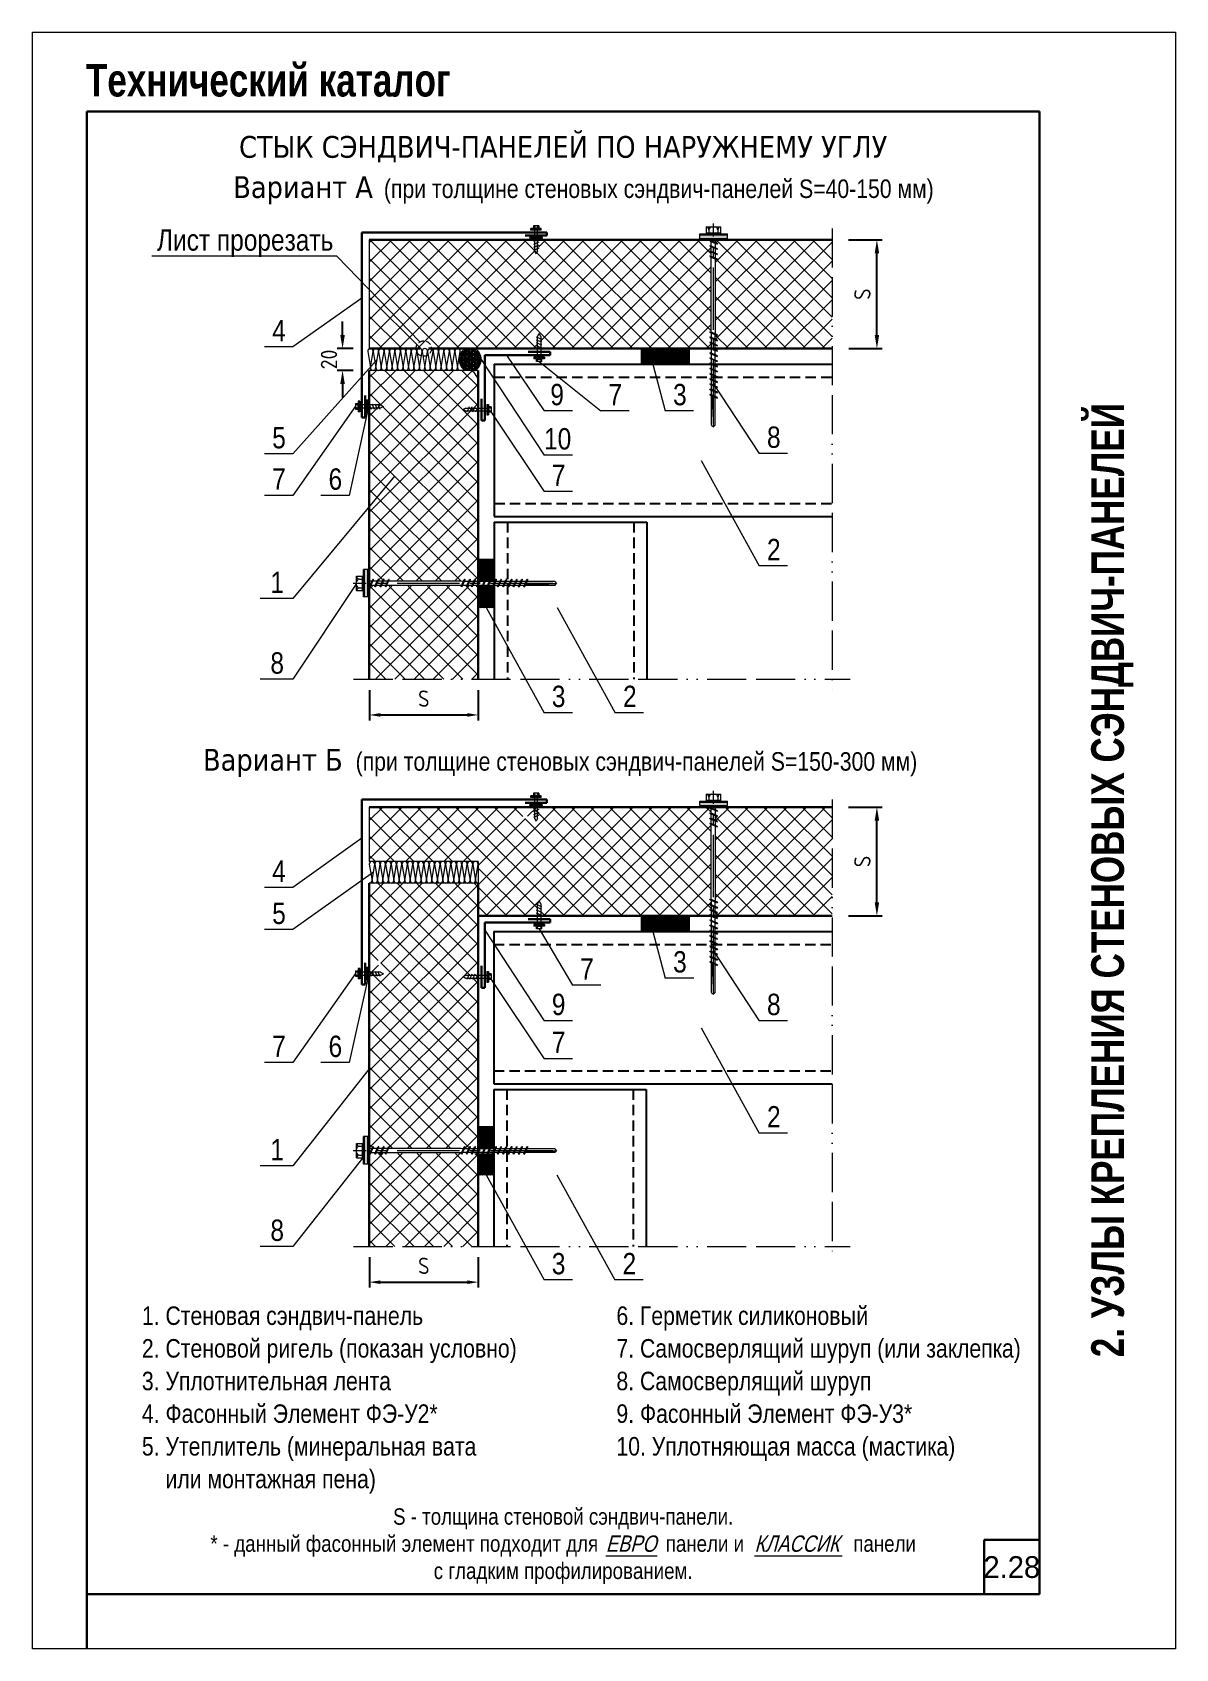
# Model space of a CAD drawing. Extents: x 5821 to 16321, y -13531 to 5774.
# Drawn here: x 13171 to 14221, y -166 to 1319 of the extents above; entities that cross this region are included whole.
import ezdxf
from ezdxf.enums import TextEntityAlignment as Align

# ---------------------------------------------------------------- set-up
doc = ezdxf.new("R2010")
doc.units = 0
doc.header["$LTSCALE"] = 3
for name, pattern in [('ACAD_ISO13W100', [36, 12, -3, 12, -3, 0, -3, 0, -3]), ('CENTER2', [28.575, 19.05, -3.175, 3.175, -3.175]), ('HIDDEN2', [4.7625, 3.175, -1.5875])]:
    doc.linetypes.add(name, pattern=pattern)
doc.layers.get('0').update_dxf_attribs({"linetype": 'CONTINUOUS', "lineweight": 30})
doc.layers.get('DEFPOINTS').update_dxf_attribs({"linetype": 'CONTINUOUS'})
for name, color, linetype, lineweight in [('Logo', 1, 'CONTINUOUS', 9), ('new_fill', 8, 'CONTINUOUS', 13), ('RAZMER', 7, 'CONTINUOUS', 9), ('Нащельники', 1, 'CONTINUOUS', 30), ('Саморезы', 7, 'CONTINUOUS', 13)]:
    doc.layers.add(name, color=color, linetype=linetype, lineweight=lineweight)
doc.layers.add('Прогон', color=7, linetype='CONTINUOUS')
doc.styles.add('LOGO', font='HATTEN.TTF')
doc.styles.add('ROMANS', font='romans.shx', dxfattribs={"width": 0.85})
doc.styles.get("Standard").update_dxf_attribs({"font": 'TAHOMA.TTF'})
doc.styles.add('style1', font='ARIALN.TTF')
doc.styles.add('style2', font='impact.TTF')
doc.styles.add('курсив', font='ARIAL.TTF', dxfattribs={"width": 0.8, "oblique": 15})
doc.dimstyles.new('2.5', dxfattribs={"dimscale": 5, "dimtxt": 3, "dimasz": 2, "dimexe": 1, "dimexo": 2, "dimgap": 0, "dimtad": 0, "dimdec": 0, "dimlfac": 0.5, "dimzin": 9, "dimdsep": 46, "dimtxsty": 'ROMANS', "dimcen": -3, "dimdle": 1, "dimclrd": 256, "dimclre": 256, "dimclrt": 256, "dimadec": 0, "dimazin": 0, "dimtfac": 1, "dimtdec": 0, "dimtofl": 0, "dimtmove": 2, "dimatfit": 3, "dimfxl": 0, "dimtvp": 1, "dimtolj": 1, "dimtzin": 9, "dimarcsym": 0})
doc.dimstyles.new('5', dxfattribs={"dimscale": 5, "dimtxt": 3, "dimasz": 2.5, "dimexe": 1, "dimexo": 3, "dimgap": 0, "dimtad": 0, "dimdec": 0, "dimzin": 9, "dimdsep": 46, "dimtxsty": 'ROMANS', "dimblk2": 'OBLIQUE', "dimcen": -3, "dimdle": 1.5, "dimclrd": 256, "dimclre": 256, "dimclrt": 256, "dimadec": 0, "dimazin": 0, "dimtfac": 1, "dimtdec": 0, "dimtofl": 0, "dimtmove": 2, "dimatfit": 3, "dimfxl": 0, "dimtvp": 1, "dimtolj": 1, "dimtzin": 9, "dimarcsym": 0})
pattern_1 = [(45, (14118.625, -4335.826), (-8.838835, 8.838835), []), (135, (14118.625, -4335.826), (-8.838835, -8.838835), [])]
pattern_2 = [(45, (14118.625, -4335.475), (-8.838835, 8.838835), []), (135, (14118.625, -4335.475), (-8.838835, -8.838835), [])]
pattern_3 = [(90, (24963.223, -824.8352), (-1.25, 8e-17), []), (150, (24963.223, -824.8352), (-0.625, -1.08253175), []), (210, (24963.223, -824.8352), (0.625, -1.08253175), [])]

msp = doc.modelspace()

# ---------------------------------------------------------------- texts
for s, p in [('СТЫК СЭНДВИЧ-ПАНЕЛЕЙ ПО НАРУЖНЕМУ УГЛУ', (13658.59, 1203.51)), ('Вариант А ', (13423.48, 1166.57)), ('Вариант Б ', (13395.75, 640.42))]:
    msp.add_text(s, height=20).set_placement(p, align=Align.CENTER)
at = {"style": 'style1'}
for s, height, p in [('(при толщине стеновых сэндвич-панелей S=40-150 мм)', 17, (13746.42, 1166.57)), ('(при толщине стеновых сэндвич-панелей S=150-300 мм)', 17, (13725.89, 640.42)), ('S - толщина стеновой сэндвич-панели.', 15, (13658.59, -52.33)), ('* - данный фасонный элемент подходит для             панели и                     панели', 15, (13658.59, -77.24)), ('с гладким профилированием.', 15, (13658.59, -102.24))]:
    msp.add_text(s, height=height, dxfattribs=at).set_placement(p, align=Align.CENTER)
for s, height, p in [('Лист прорезать', 19.6116, (13285.54, 1118.16)), ('4', 19.61, (13391.38, 1034.89)), ('9', 19.61, (13646.81, 976.14)), ('7', 19.61, (13700.25, 976.14)), ('3', 19.61, (13759.54, 976.14)), ('5', 19.61, (13391.38, 936.54)), ('10', 19.612, (13641.04, 935.49)), ('8', 19.61, (13845.8, 937.02)), ('7', 19.61, (13648.19, 902.03)), ('7', 19.61, (13391.38, 898.5)), ('6', 19.61, (13443.13, 898.5)), ('2', 19.61, (13845.8, 833.77)), ('1', 19.61, (13389.72, 803.56)), ('8', 19.61, (13389.72, 729.53)), ('3', 19.61, (13648.19, 698.85)), ('2', 19.61, (13713.58, 698.85)), ('4', 19.61, (13391.38, 538.28)), ('5', 19.61, (13391.38, 499.52)), ('7', 19.61, (13674.22, 448.44)), ('3', 19.61, (13759.56, 454.99)), ('9', 19.61, (13648.19, 415.87)), ('8', 19.61, (13845.8, 415.87)), ('7', 19.61, (13391.38, 377.34)), ('6', 19.61, (13443.13, 377.34)), ('7', 19.61, (13648.19, 380.88)), ('2', 19.61, (13845.8, 312.62)), ('1', 19.61, (13389.72, 282.41)), ('8', 19.61, (13389.72, 208.38)), ('3', 19.61, (13648.19, 177.7)), ('2', 19.61, (13713.15, 177.7)), ('6. Герметик силиконовый', 17, (13707.5, 131.19)), ('1. Стеновая сэндвич-панель', 17, (13271.71, 131.19)), ('2. Стеновой ригель (показан условно)', 17, (13271.71, 101.19)), ('7. Самосверлящий шуруп (или заклепка)', 17, (13707.5, 101.19)), ('8. Самосверлящий шуруп', 17, (13707.5, 71.19)), ('3. Уплотнительная лента', 17, (13271.71, 71.19)), ('4. Фасонный Элемент ФЭ-У2*', 17, (13271.71, 41.19)), ('9. Фасонный Элемент ФЭ-У3*', 17, (13707.5, 41.19)), ('5. Утеплитель (минеральная вата', 17, (13271.71, 11.19)), ('10. Уплотняющая масса (мастика)', 17, (13707.5, 11.19)), ('    или монтажная пена)', 17, (13271.71, -18.81))]:
    msp.add_text(s, height=height, dxfattribs=at).set_placement(p)
at = {"color": 1, "style": 'курсив', "oblique": 15, "width": 0.8}
for s, p in [('ЕВРО', (13721, -77.24)), ('КЛАССИК', (13873.28, -77.24))]:
    msp.add_text(s, height=15, dxfattribs=at).set_placement(p, align=Align.CENTER)
at = {"layer": 'new_fill', "style": 'style2'}
msp.add_text('Технический каталог', height=30, dxfattribs=at).set_placement((13220.3, 1259.81))
msp.add_text('2. УЗЛЫ КРЕПЛЕНИЯ СТЕНОВЫХ СЭНДВИЧ-ПАНЕЛЕЙ', height=30, rotation=90, dxfattribs=at).set_placement((14158.59, 539.83), align=Align.MIDDLE_CENTER)
at = {"layer": 'new_fill', "style": 'LOGO'}
msp.add_text('2.28', height=20, dxfattribs=at).set_placement((14070.64, -91.24), align=Align.MIDDLE_CENTER)

# ---------------------------------------------------------------- blocks, each defined once
blk = doc.blocks.new('*D785')
at = {"layer": 'DEFPOINTS', "color": 0, "transparency": 16777216}
for p in [(13905.6, 607), (13946.7, 607), (13905.6, 507)]:
    blk.add_point(p, dxfattribs=at)
at = {"layer": 'RAZMER', "lineweight": -2, "transparency": 16777216}
for p, q in [((13920.6, 607), (13951.7, 607)), ((13946.7, 519.5), (13946.7, 594.5)), ((13920.6, 507), (13951.7, 507))]:
    blk.add_line(p, q, dxfattribs=at)
at = {"layer": 'RAZMER', "transparency": 16777216}
for points in [[(13944.7, 594.5), (13948.8, 594.5), (13946.7, 607)], [(13944.7, 519.5), (13948.8, 519.5), (13946.7, 507)]]:
    blk.add_solid(points, dxfattribs=at)
at = {"layer": 'RAZMER', "transparency": 16777216, "insert": (13933.4, 557), "char_height": 15, "attachment_point": 5, "rotation": 90, "style": 'ROMANS'}
blk.add_mtext('\\A1;S{\\fArial|b0|i0|c0|p32; }', dxfattribs=at)
blk = doc.blocks.new('_OBLIQUE')
at = {"color": 0, "linetype": 'ByBlock'}
blk.add_line((-0.5, -0.5), (0.5, 0.5), dxfattribs=at)
blk = doc.blocks.new('*D786')
at = {"layer": 'DEFPOINTS', "color": 0, "transparency": 16777216}
for p in [(13905.6, 1128.2), (13946.7, 1128.2), (13906, 1028.2)]:
    blk.add_point(p, dxfattribs=at)
at = {"layer": 'RAZMER', "lineweight": -2, "transparency": 16777216}
for p, q in [((13920.6, 1128.2), (13951.7, 1128.2)), ((13946.7, 1040.7), (13946.7, 1115.7)), ((13921, 1028.2), (13951.7, 1028.2))]:
    blk.add_line(p, q, dxfattribs=at)
at = {"layer": 'RAZMER', "transparency": 16777216}
for points in [[(13944.7, 1115.7), (13948.8, 1115.7), (13946.7, 1128.2)], [(13944.7, 1040.7), (13948.8, 1040.7), (13946.7, 1028.2)]]:
    blk.add_solid(points, dxfattribs=at)
at = {"layer": 'RAZMER', "transparency": 16777216, "insert": (13933.4, 1078.2), "char_height": 15, "attachment_point": 5, "rotation": 90, "style": 'ROMANS'}
blk.add_mtext('\\A1;S{\\fArial|b0|i0|c0|p32; }', dxfattribs=at)
blk = doc.blocks.new('4volna')
at = {"layer": 'new_fill'}
for p, q in [((-100, 17.5), (-97.5, 2.5)), ((-97.5, 2.5), (-95, 17.5)), ((-95, 17.5), (-92.5, 2.5)), ((-92.5, 2.5), (-90, 17.5)), ((-90, 17.5), (-87.5, 2.5)), ((-87.5, 2.5), (-85, 17.5)), ((-85, 17.5), (-82.5, 2.5)), ((-82.5, 2.5), (-80, 17.5)), ((-80, 17.5), (-77.5, 2.5)), ((-77.5, 2.5), (-75, 17.5)), ((-75, 17.5), (-72.5, 2.5)), ((-72.5, 2.5), (-70, 17.5)), ((-70, 17.5), (-67.5, 2.5)), ((-67.5, 2.5), (-65, 17.5)), ((-65, 17.5), (-62.5, 2.5)), ((-62.5, 2.5), (-60, 17.5)), ((-60, 17.5), (-57.5, 2.5)), ((-57.5, 2.5), (-55, 17.5)), ((-55, 17.5), (-52.5, 2.5)), ((-52.5, 2.5), (-50, 17.5)), ((-50, 17.5), (-47.5, 2.5)), ((-47.5, 2.5), (-45, 17.5)), ((-45, 17.5), (-42.5, 2.5)), ((-42.5, 2.5), (-40, 17.5)), ((-40, 17.5), (-37.5, 2.5)), ((-37.5, 2.5), (-35, 17.5)), ((-35, 17.5), (-32.5, 2.5)), ((-32.5, 2.5), (-30, 17.5)), ((-30, 17.5), (-27.5, 2.5)), ((-27.5, 2.5), (-25, 17.5)), ((-25, 17.5), (-22.5, 2.5)), ((-22.5, 2.5), (-20, 17.5)), ((-20, 17.5), (-17.5, 2.5)), ((-17.5, 2.5), (-15, 17.5)), ((-15, 17.5), (-12.5, 2.5)), ((-12.5, 2.5), (-10, 17.5)), ((-10, 17.5), (-7.5, 2.5)), ((-7.5, 2.5), (-5, 17.5)), ((-5, 17.5), (-2.5, 2.5)), ((-2.5, 2.5), (0, 17.5))]:
    blk.add_line(p, q, dxfattribs=at)
for centre, start, end in [((-97.5, 17.5), 0, 180), ((-92.5, 17.5), 0, 180), ((-87.5, 17.5), 0, 180), ((-82.5, 17.5), 0, 180), ((-77.5, 17.5), 0, 180), ((-72.5, 17.5), 0, 180), ((-67.5, 17.5), 0, 180), ((-62.5, 17.5), 0, 180), ((-57.5, 17.5), 0, 180), ((-52.5, 17.5), 0, 180), ((-47.5, 17.5), 0, 180), ((-42.5, 17.5), 0, 180), ((-37.5, 17.5), 0, 180), ((-32.5, 17.5), 0, 180), ((-27.5, 17.5), 0, 180), ((-22.5, 17.5), 0, 180), ((-17.5, 17.5), 0, 180), ((-12.5, 17.5), 0, 180), ((-7.5, 17.5), 0, 180), ((-2.5, 17.5), 0, 180), ((-100, 2.5), 270, 0), ((-95, 2.5), 180, 270), ((-95, 2.5), 270, 0), ((-90, 2.5), 180, 270), ((-90, 2.5), 270, 0), ((-85, 2.5), 180, 270), ((-85, 2.5), 270, 0), ((-80, 2.5), 180, 270), ((-80, 2.5), 270, 0), ((-75, 2.5), 180, 270), ((-75, 2.5), 270, 0), ((-70, 2.5), 180, 270), ((-70, 2.5), 270, 0), ((-65, 2.5), 180, 270), ((-65, 2.5), 270, 0), ((-60, 2.5), 180, 270), ((-60, 2.5), 270, 0), ((-55, 2.5), 180, 270), ((-55, 2.5), 270, 0), ((-50, 2.5), 180, 270), ((-50, 2.5), 270, 0), ((-45, 2.5), 180, 270), ((-45, 2.5), 270, 0), ((-40, 2.5), 180, 270), ((-40, 2.5), 270, 0), ((-35, 2.5), 180, 270), ((-35, 2.5), 270, 0), ((-30, 2.5), 180, 270), ((-30, 2.5), 270, 0), ((-25, 2.5), 180, 270), ((-25, 2.5), 270, 0), ((-20, 2.5), 180, 270), ((-20, 2.5), 270, 0), ((-15, 2.5), 180, 270), ((-15, 2.5), 270, 0), ((-10, 2.5), 180, 270), ((-10, 2.5), 270, 0), ((-5, 2.5), 180, 270), ((-5, 2.5), 270, 0), ((0, 2.5), 180, 270)]:
    blk.add_arc(centre, 2.5, start, end, dxfattribs=at)
blk = doc.blocks.new('саморез1')
at = {"layer": 'new_fill'}
blk.add_hatch(color=254, dxfattribs=at).paths.add_polyline_path([(-1.2, -4.8), (0, -4.8), (0, 4.8), (-1.2, 4.8)])
at = {"layer": 'Саморезы', "ltscale": 150}
for p, q in [((-3.9, 2.6), (-1.5, 2.6)), ((-3.9, 2.6), (-3.9, -2.4)), ((-2.9, 1.7), (-1.5, 1.7)), ((-1.9, 2.6), (-1.9, -2.4)), ((0, 4.8), (-1.5, 4.8)), ((-1.5, 4.8), (-1.5, -4.8)), ((-1.2, 4.8), (-1.2, -4.8)), ((0, 4.8), (0, -4.8)), ((19.2, 1.4), (0, 1.4)), ((8.4, 2.4), (10.5, -2.4)), ((11.1, 2.4), (13.2, -2.4)), ((13.8, 2.4), (15.9, -2.4)), ((16.4, 2.4), (18.5, -2.4)), ((19.2, 1.4), (21.8, 0)), ((19.2, -1.4), (21.8, 0)), ((-3.9, -2.4), (-1.5, -2.4)), ((-2.9, -1.4), (-1.5, -1.4)), ((0, -4.8), (-1.5, -4.8)), ((0, -1.4), (19.2, -1.4))]:
    blk.add_line(p, q, dxfattribs=at)
for centre, start, end in [((-2.9, 2.7), 182.373, 269.9653), ((-2.9, 0.7), 90.0347, 177.627), ((-2.9, -0.4), 182.373, 269.9653), ((-2.9, -2.4), 90.0347, 177.627)]:
    blk.add_arc(centre, 1, start, end, dxfattribs=at)
blk = doc.blocks.new('*D787')
at = {"layer": 'DEFPOINTS', "color": 0, "transparency": 16777216}
for p in [(13480.6, 1028.2), (13456, 1008.2), (13480.6, 1008.2)]:
    blk.add_point(p, dxfattribs=at)
at = {"layer": 'RAZMER', "lineweight": -2, "transparency": 16777216}
for p, q in [((13456, 1040.7), (13456, 1053.2)), ((13465.6, 1028.2), (13451, 1028.2)), ((13465.6, 1008.2), (13451, 1008.2)), ((13456, 995.7), (13456, 983.2))]:
    blk.add_line(p, q, dxfattribs=at)
at = {"layer": 'RAZMER', "transparency": 16777216}
for points in [[(13453.9, 1040.7), (13458.1, 1040.7), (13456, 1028.2)], [(13453.9, 995.7), (13458.1, 995.7), (13456, 1008.2)]]:
    blk.add_solid(points, dxfattribs=at)
at = {"layer": 'RAZMER', "transparency": 16777216, "insert": (13443.5, 1018.2), "char_height": 15, "attachment_point": 5, "rotation": 90, "style": 'ROMANS'}
blk.add_mtext('\\A1;20', dxfattribs=at)
blk = doc.blocks.new('*D788')
at = {"layer": 'DEFPOINTS', "color": 0, "transparency": 16777216}
for p in [(13480.6, 724.4), (13580.6, 724.4), (13580.6, 691.6)]:
    blk.add_point(p, dxfattribs=at)
at = {"layer": 'RAZMER', "lineweight": -2, "transparency": 16777216}
for p, q in [((13480.6, 714.4), (13480.6, 686.6)), ((13580.6, 714.4), (13580.6, 686.6)), ((13490.6, 691.6), (13570.6, 691.6))]:
    blk.add_line(p, q, dxfattribs=at)
at = {"layer": 'RAZMER', "transparency": 16777216}
for points in [[(13490.6, 693.3), (13490.6, 690), (13480.6, 691.6)], [(13570.6, 693.3), (13570.6, 690), (13580.6, 691.6)]]:
    blk.add_solid(points, dxfattribs=at)
at = {"layer": 'RAZMER', "transparency": 16777216, "insert": (13530.6, 706.6), "char_height": 15, "attachment_point": 5, "style": 'ROMANS'}
blk.add_mtext('\\A1;S', dxfattribs=at)
blk = doc.blocks.new('*D789')
at = {"layer": 'DEFPOINTS', "color": 0, "transparency": 16777216}
for p in [(13480.6, 203.3), (13580.6, 203.3), (13580.6, 170.5)]:
    blk.add_point(p, dxfattribs=at)
at = {"layer": 'RAZMER', "lineweight": -2, "transparency": 16777216}
for p, q in [((13480.6, 193.3), (13480.6, 165.5)), ((13580.6, 193.3), (13580.6, 165.5)), ((13490.6, 170.5), (13570.6, 170.5))]:
    blk.add_line(p, q, dxfattribs=at)
at = {"layer": 'RAZMER', "transparency": 16777216}
for points in [[(13490.6, 172.1), (13490.6, 168.8), (13480.6, 170.5)], [(13570.6, 172.1), (13570.6, 168.8), (13580.6, 170.5)]]:
    blk.add_solid(points, dxfattribs=at)
at = {"layer": 'RAZMER', "transparency": 16777216, "insert": (13530.6, 185.5), "char_height": 15, "attachment_point": 5, "style": 'ROMANS'}
blk.add_mtext('\\A1;S', dxfattribs=at)
blk = doc.blocks.new('саморез4')
at = {"layer": 'new_fill'}
blk.add_hatch(color=254, dxfattribs=at).paths.add_polyline_path([(-2.4, -9.4), (0, -9.4), (0, 9.8), (-2.4, 9.8)])
at = {"layer": 'Саморезы', "ltscale": 150}
for p, q in [((-7.9, 5), (-3.1, 5)), ((-7.9, -5), (-7.9, 5)), ((-5.9, 3.1), (-3.1, 3.1)), ((-3.8, -5), (-3.8, 5)), ((0, 9.8), (-3.1, 9.8)), ((-3.1, -9.4), (-3.1, 9.8)), ((-2.4, -9.4), (-2.4, 9.8)), ((0, -9.4), (0, 9.8)), ((64.9, 1.5), (0, 1.5)), ((1.3, -2.2), (3.4, 2.7)), ((1.9, -2.2), (4, 2.7)), ((3.7, 2.9), (3.4, 2.7)), ((3.7, 2.9), (4, 2.7)), ((4.9, -2.2), (7, 2.7)), ((5.5, -2.2), (7.6, 2.7)), ((7.3, 2.9), (7, 2.7)), ((7.3, 2.9), (7.6, 2.7)), ((8.6, -2.2), (10.7, 2.7)), ((9.2, -2.2), (11.3, 2.7)), ((11, 2.9), (10.7, 2.7)), ((11, 2.9), (11.3, 2.7)), ((12.2, -2.2), (14.3, 2.7)), ((12.8, -2.2), (14.9, 2.7)), ((14.6, 2.9), (14.3, 2.7)), ((14.6, 2.9), (14.9, 2.7)), ((64.9, -2.2), (67, 2.7)), ((65.6, -2.2), (67.7, 2.7)), ((67.3, 2.9), (67, 2.7)), ((130, 1.3), (67.1, 1.3)), ((67.3, 2.9), (67.7, 2.7)), ((68.6, -2.2), (70.7, 2.7)), ((69.2, -2.2), (71.3, 2.7)), ((71, 2.9), (70.7, 2.7)), ((71, 2.9), (71.3, 2.7)), ((72.2, -2.2), (74.3, 2.7)), ((72.8, -2.2), (74.9, 2.7)), ((74.6, 2.9), (74.3, 2.7)), ((74.6, 2.9), (74.9, 2.7)), ((75.8, -2.2), (77.9, 2.7)), ((76.4, -2.2), (78.5, 2.7)), ((78.2, 2.9), (77.9, 2.7)), ((78.2, 2.9), (78.5, 2.7)), ((79.5, -2.2), (81.5, 2.7)), ((80.1, -2.2), (82.2, 2.7)), ((81.9, 2.9), (81.5, 2.7)), ((81.9, 2.9), (82.2, 2.7)), ((83.1, -2.2), (85.2, 2.7)), ((83.7, -2.2), (85.8, 2.7)), ((85.5, 2.9), (85.2, 2.7)), ((85.5, 2.9), (85.8, 2.7)), ((86.7, -2.2), (88.8, 2.7)), ((87.3, -2.2), (89.4, 2.7)), ((89.1, 2.9), (88.8, 2.7)), ((89.1, 2.9), (89.4, 2.7)), ((90.3, -2.2), (92.4, 2.7)), ((90.9, -2.2), (93, 2.7)), ((92.7, 2.9), (92.4, 2.7)), ((92.7, 2.9), (93, 2.7)), ((94, -2.2), (96.1, 2.7)), ((94.6, -2.2), (96.7, 2.7)), ((96.4, 2.9), (96.1, 2.7)), ((96.4, 2.9), (96.7, 2.7)), ((97.6, -2.2), (99.7, 2.7)), ((98.2, -2.2), (100.3, 2.7)), ((100, 2.9), (99.7, 2.7)), ((100, 2.9), (100.3, 2.7)), ((101.2, -2.2), (103.3, 2.7)), ((101.8, -2.2), (103.9, 2.7)), ((103.6, 2.9), (103.3, 2.7)), ((103.6, 2.9), (103.9, 2.7)), ((104.8, -2.2), (106.9, 2.7)), ((105.5, -2.2), (107.6, 2.7)), ((107.2, 2.9), (106.9, 2.7)), ((107.2, 2.9), (107.6, 2.7)), ((108.5, -2.2), (110.6, 2.7)), ((109.1, -2.2), (111.2, 2.7)), ((110.9, 2.9), (110.6, 2.7)), ((110.9, 2.9), (111.2, 2.7)), ((130, 1.3), (131.2, 0)), ((-7.9, -5), (-3.1, -5)), ((-5.9, -3.1), (-3.1, -3.1)), ((0, -9.4), (-3.1, -9.4)), ((64.9, -1.5), (0, -1.5)), ((64.9, -1.5), (0, -1.5)), ((1.6, -2.4), (1.3, -2.2)), ((1.6, -2.4), (1.9, -2.2)), ((5.2, -2.4), (4.9, -2.2)), ((5.2, -2.4), (5.5, -2.2)), ((8.9, -2.4), (8.6, -2.2)), ((8.9, -2.4), (9.2, -2.2)), ((12.5, -2.4), (12.2, -2.2)), ((12.5, -2.4), (12.8, -2.2)), ((65.3, -2.4), (64.9, -2.2)), ((65.3, -2.4), (65.6, -2.2)), ((130, -1.3), (67.1, -1.3)), ((68.9, -2.4), (68.6, -2.2)), ((68.9, -2.4), (69.2, -2.2)), ((72.5, -2.4), (72.2, -2.2)), ((72.5, -2.4), (72.8, -2.2)), ((76.1, -2.4), (75.8, -2.2)), ((76.1, -2.4), (76.4, -2.2)), ((79.8, -2.4), (79.5, -2.2)), ((79.8, -2.4), (80.1, -2.2)), ((83.4, -2.4), (83.1, -2.2)), ((83.4, -2.4), (83.7, -2.2)), ((87, -2.4), (86.7, -2.2)), ((87, -2.4), (87.3, -2.2)), ((90.6, -2.4), (90.3, -2.2)), ((90.6, -2.4), (90.9, -2.2)), ((94.3, -2.4), (94, -2.2)), ((94.3, -2.4), (94.6, -2.2)), ((97.9, -2.4), (97.6, -2.2)), ((97.9, -2.4), (98.2, -2.2)), ((101.5, -2.4), (101.2, -2.2)), ((101.5, -2.4), (101.8, -2.2)), ((105.1, -2.4), (104.8, -2.2)), ((105.1, -2.4), (105.5, -2.2)), ((108.8, -2.4), (108.5, -2.2)), ((108.8, -2.4), (109.1, -2.2)), ((130, -1.3), (131.2, 0))]:
    blk.add_line(p, q, dxfattribs=at)
at = {"layer": 'Саморезы'}
for p, q in [((67.1, 1.3), (64.9, 1.5)), ((67.1, -1.3), (64.9, -1.5))]:
    blk.add_line(p, q, dxfattribs=at)
at = {"layer": 'Саморезы', "ltscale": 150}
for centre, radius, start, end in [((-5.9, 5.1), 2, 182.373, 269.9653), ((-5.9, 1.1), 2, 90.0347, 177.627), ((80.3, 1057.7), 1058.9, 271.592, 272.7554), ((-5.9, -1.1), 2, 182.373, 269.9653), ((-5.9, -5.1), 2, 90.0347, 177.627)]:
    blk.add_arc(centre, radius, start, end, dxfattribs=at)

# ---------------------------------------------------------------- dimensions: what is measured, and where the dimension line sits
at = {"layer": 'RAZMER'}
for base, p1, p2, picture, middle in [((13946.75, 1128.17), (13906, 1028.17), (13905.62, 1128.17), '*D786', (13933.44, 1078.17)), ((13946.75, 607.02), (13905.62, 507.02), (13905.62, 607.02), '*D785', (13933.44, 557.02))]:
    dim = msp.add_linear_dim(base=base, p1=p1, p2=p2, angle=90, text='S{\\fArial|b0|i0|c0|p32; }', dimstyle='5', dxfattribs=at)
    dim.commit()
    dim.dimension.update_dxf_attribs({"geometry": picture, "text_midpoint": middle, "dimtype": 160})
dim = msp.add_linear_dim(base=(13456.02, 1008.17), p1=(13480.55, 1028.17), p2=(13480.55, 1008.17), angle=90, dimstyle='5', dxfattribs=at)
dim.commit()
dim.dimension.update_dxf_attribs({"geometry": '*D787', "text_midpoint": (13443.52, 1018.17)})
for base, p1, p2, picture, middle in [((13580.55, 691.63), (13480.55, 724.41), (13580.55, 724.41), '*D788', (13530.55, 706.63)), ((13580.55, 170.48), (13480.55, 203.25), (13580.55, 203.25), '*D789', (13530.55, 185.48))]:
    dim = msp.add_linear_dim(base=base, p1=p1, p2=p2, text='S', dimstyle='2.5', dxfattribs=at)
    dim.commit()
    dim.dimension.update_dxf_attribs({"geometry": picture, "text_midpoint": middle})

# ---------------------------------------------------------------- hatches: boundary and pattern name
at = {"layer": 'new_fill'}
h = msp.add_hatch(dxfattribs=at)
h.set_pattern_fill('NET3', color=256, scale=10, style=0)
h.set_pattern_definition([(0, (14128.5538, -4335.4748), (0, 1.25), []), (60, (14128.5538, -4335.4748), (-1.08253175, 0.625), []), (120, (14128.5538, -4335.4748), (-1.08253175, -0.625), [])])
h.paths.add_polyline_path([(13631.6, 1131.96), (13629.75, 1131.96, 1), (13629.75, 1128.17), (13631.6, 1128.17)])
h.paths.add_polyline_path([(13635.8, 1131.96), (13631.6, 1131.96), (13631.6, 1128.17), (13635.8, 1128.17)])
h.paths.add_polyline_path([(13637.65, 1131.96), (13635.8, 1131.96), (13635.8, 1128.17), (13637.65, 1128.17, 1)])
h = msp.add_hatch(dxfattribs=at)
h.set_pattern_fill('ANSI37', color=256, scale=100, style=0)
h.set_pattern_definition(pattern_2)
h.paths.add_polyline_path([(13480.55, 1128.17), (13480.55, 1028.17), (13482.54, 1028.17, -0.1146746), (13483.68, 1028.17), (13487.54, 1028.17, -0.1145954), (13488.68, 1028.17), (13492.54, 1028.17, -0.1145162), (13493.68, 1028.17), (13497.55, 1028.17, -0.1144369), (13498.67, 1028.17), (13502.55, 1028.17, -0.1143576), (13503.67, 1028.17), (13507.55, 1028.17, -0.1142782), (13508.67, 1028.17), (13512.55, 1028.17, -0.1141988), (13513.67, 1028.17), (13517.55, 1028.17, -0.1141193), (13518.67, 1028.17), (13522.55, 1028.17, -0.1140398), (13523.67, 1028.17), (13527.55, 1028.17, -0.1139602), (13528.67, 1028.17), (13532.55, 1028.17, -0.1138805), (13533.67, 1028.17), (13537.55, 1028.17, -0.1138008), (13538.67, 1028.17), (13542.55, 1028.17, -0.1137211), (13543.67, 1028.17), (13547.55, 1028.17, -0.1136413), (13548.67, 1028.17), (13552.55, 1028.17, -0.1135614), (13553.67, 1028.17), (13557.55, 1028.17, -0.1134815), (13558.67, 1028.17), (13562.55, 1028.17, -0.1134016), (13563.67, 1028.17), (13567.55, 1028.17, -0.1133216), (13568.67, 1028.17), (13572.55, 1028.17, -0.1132415), (13573.67, 1028.17), (13577.55, 1028.17, -0.1131614), (13578.67, 1028.17), (13634.45, 1028.17), (13634.45, 1039.4), (13638.65, 1039.4), (13638.65, 1028.17), (13794.15, 1028.17), (13794.15, 1128.17), (13635.8, 1128.17), (13635.8, 1117.74), (13631.6, 1117.74), (13631.6, 1128.17)])
h.paths.add_polyline_path([(13798.95, 1028.17), (13905.62, 1028.17), (13905.62, 1128.17), (13798.95, 1128.17)])
h = msp.add_hatch(dxfattribs=at)
h.set_pattern_fill('ESCHER', color=256, scale=5, style=0)
h.set_pattern_definition([(60, (35977.424, 3236.644), (-6, -1e-09), [5.5, -0.5]), (180, (35977.424, 3236.644), (3, -5.1961524), [5.5, -0.5]), (300, (35977.424, 3236.644), (6, -1e-09), [5.5, -0.5]), (60, (35977.924, 3236.644), (-6, -1e-09), [1, -5]), (300, (35977.924, 3236.644), (6, -1e-09), [1, -5]), (60, (35977.174, 3237.077), (-6, -1e-09), [1, -5]), (180, (35977.174, 3237.077), (3, -5.1961524), [1, -5]), (300, (35977.174, 3236.211), (6, -1e-09), [1, -5]), (180, (35977.174, 3236.211), (3, -5.1961524), [1, -5]), (60, (35975.424, 3236.644), (-6, -1e-09), [1, -5]), (300, (35975.424, 3236.644), (6, -1e-09), [1, -5]), (60, (35978.424, 3234.912), (-6, -1e-09), [1, -5]), (180, (35978.424, 3234.912), (3, -5.1961524), [1, -5]), (300, (35978.424, 3238.376), (6, -1e-09), [1, -5]), (180, (35978.424, 3238.376), (3, -5.1961524), [1, -5]), (0, (35978.424, 3237.51), (-3, 5.1961524), [3.5, -2.5]), (0, (35978.424, 3235.778), (-3, 5.1961524), [3.5, -2.5]), (120, (35977.674, 3237.943), (-6, 1e-09), [3.5, -2.5]), (120, (35976.174, 3237.077), (-6, 1e-09), [3.5, -2.5]), (240, (35976.174, 3236.211), (3, -5.1961524), [3.5, -2.5]), (240, (35977.674, 3235.345), (3, -5.1961524), [3.5, -2.5])])
h.paths.add_polyline_path([(13577.8, 1028.17), (13568.54, 1028.17, 0.5498773), (13568.54, 1008.17), (13577.8, 1008.17, 0.5498857)])
h = msp.add_hatch(dxfattribs=at)
h.set_pattern_fill('NET3', color=256, scale=10, angle=90, style=0)
h.set_pattern_definition(pattern_3)
h.paths.add_polyline_path([(13774.62, 1028.17), (13730.57, 1028.17), (13730.57, 1013.79), (13774.62, 1013.79)])
h = msp.add_hatch(dxfattribs=at)
h.set_pattern_fill('ANSI37', color=256, scale=100, style=0)
h.set_pattern_definition(pattern_2)
h.paths.add_polyline_path([(13580.55, 997.26, 0.2717), (13574.15, 1008.17), (13480.55, 1008.17), (13480.55, 814.79), (13580.55, 814.79)])
h.paths.add_polyline_path([(13480.55, 809.99), (13480.55, 724.41), (13580.55, 724.41), (13580.55, 809.99)])
h = msp.add_hatch(dxfattribs=at)
h.set_pattern_fill('NET3', color=256, scale=10, style=0)
h.set_pattern_definition([(0, (14118.6249, -4345.4037), (0, 1.25), []), (60, (14118.6249, -4345.4037), (-1.08253175, 0.625), []), (120, (14118.6249, -4345.4037), (-1.08253175, -0.625), [])])
h.paths.add_polyline_path([(13480.55, 978.97, 1), (13476.77, 978.97), (13476.77, 977.13), (13480.55, 977.13)])
h.paths.add_polyline_path([(13480.55, 977.13), (13476.77, 977.13), (13476.77, 972.93), (13480.55, 972.93)])
h.paths.add_polyline_path([(13480.55, 972.93), (13476.77, 972.93), (13476.77, 971.08, 1), (13480.55, 971.08)])
h = msp.add_hatch(dxfattribs=at)
h.set_pattern_fill('NET3', color=256, scale=10, angle=90, style=0)
h.set_pattern_definition(pattern_3)
h.paths.add_polyline_path([(13595.37, 834.41), (13580.55, 834.41), (13580.55, 814.79), (13595.37, 814.79)])
h.paths.add_polyline_path([(13595.37, 809.99), (13580.55, 809.99), (13580.55, 790.36), (13595.37, 790.36)])
h = msp.add_hatch(dxfattribs=at)
h.set_pattern_fill('NET3', color=256, scale=10, style=0)
h.set_pattern_definition([(0, (14128.5538, -4856.626), (0, 1.25), []), (60, (14128.5538, -4856.626), (-1.08253175, 0.625), []), (120, (14128.5538, -4856.626), (-1.08253175, -0.625), [])])
h.paths.add_polyline_path([(13631.6, 610.8), (13629.75, 610.8, 1), (13629.75, 607.02), (13631.6, 607.02)])
h.paths.add_polyline_path([(13635.8, 610.8), (13631.6, 610.8), (13631.6, 607.02), (13635.8, 607.02)])
h.paths.add_polyline_path([(13637.65, 610.8), (13635.8, 610.8), (13635.8, 607.02), (13637.65, 607.02, 1)])
h = msp.add_hatch(dxfattribs=at)
h.set_pattern_fill('ANSI37', color=256, scale=100, style=0)
h.set_pattern_definition(pattern_1)
h.paths.add_polyline_path([(13638.65, 518.24), (13638.65, 507.02), (13794.15, 507.02), (13794.15, 607.02), (13625.87, 607.02), (13625.87, 596.58), (13621.67, 596.58), (13621.67, 607.02), (13480.55, 607.02), (13480.55, 557.02), (13482.54, 557.02, -0.1146948), (13483.68, 557.02), (13487.54, 557.02, -0.1146552), (13488.68, 557.02), (13492.54, 557.02, -0.1146157), (13493.68, 557.02), (13497.54, 557.02, -0.1145761), (13498.67, 557.02), (13502.54, 557.02, -0.1145365), (13503.67, 557.02), (13507.54, 557.02, -0.1144968), (13508.67, 557.02), (13512.54, 557.02, -0.1144572), (13513.67, 557.02), (13517.54, 557.02, -0.1144175), (13518.67, 557.02), (13522.54, 557.02, -0.1143779), (13523.67, 557.02), (13527.55, 557.02, -0.1143382), (13528.67, 557.02), (13532.55, 557.02, -0.1142985), (13533.67, 557.02), (13537.55, 557.02, -0.1142588), (13538.67, 557.02), (13542.55, 557.02, -0.1142191), (13543.67, 557.02), (13547.55, 557.02, -0.1141794), (13548.67, 557.02), (13552.55, 557.02, -0.1141396), (13553.67, 557.02), (13557.55, 557.02, -0.1140999), (13558.67, 557.02), (13562.55, 557.02, -0.1140601), (13563.67, 557.02), (13567.55, 557.02, -0.1140203), (13568.67, 557.02), (13572.55, 557.02, -0.1139805), (13573.67, 557.02), (13577.55, 557.02, -0.1139407), (13578.67, 557.02), (13580.55, 557.02), (13580.55, 555.12, -0.0536281), (13580.61, 554.58), (13580.55, 554.24), (13580.55, 526.18, -0.0026427), (13580.55, 526.05), (13580.55, 507.02), (13606.58, 507.02, -0.0003353), (13606.58, 507.02, 0.0003353), (13606.58, 507.02), (13634.45, 507.02), (13634.45, 518.24)])
h.paths.add_polyline_path([(13798.95, 507.02), (13905.62, 507.02), (13905.62, 607.02), (13798.95, 607.02)])
h = msp.add_hatch(dxfattribs=at)
h.set_pattern_fill('ANSI37', color=256, scale=100, style=0)
h.set_pattern_definition(pattern_1)
h.paths.add_polyline_path([(13580.55, 537.03), (13480.55, 537.03), (13480.55, 465.9), (13490.99, 465.9), (13490.99, 461.7), (13480.55, 461.7), (13480.55, 293.64), (13580.55, 293.64), (13580.55, 448.92), (13569.33, 448.92), (13569.33, 453.12), (13580.55, 453.12)])
h.paths.add_polyline_path([(13580.55, 288.84), (13480.55, 288.84), (13480.55, 203.25), (13580.55, 203.25)])
h = msp.add_hatch(dxfattribs=at)
h.set_pattern_fill('NET3', color=256, scale=10, angle=90, style=0)
h.set_pattern_definition([(90, (24963.2352, -1345.9872), (-1.25, 8e-17), []), (150, (24963.2352, -1345.9872), (-0.625, -1.08253175), []), (210, (24963.2352, -1345.9872), (0.625, -1.08253175), [])])
h.paths.add_polyline_path([(13774.63, 507.02), (13730.58, 507.02), (13730.58, 492.64), (13774.63, 492.64)])
h = msp.add_hatch(dxfattribs=at)
h.set_pattern_fill('NET3', color=256, scale=10, style=0)
h.set_pattern_definition([(0, (14118.6249, -4866.5549), (0, 1.25), []), (60, (14118.6249, -4866.5549), (-1.08253175, 0.625), []), (120, (14118.6249, -4866.5549), (-1.08253175, -0.625), [])])
h.paths.add_polyline_path([(13480.55, 457.82, 1), (13476.77, 457.82), (13476.77, 455.98), (13480.55, 455.98)])
h.paths.add_polyline_path([(13480.55, 455.98), (13476.77, 455.98), (13476.77, 451.78), (13480.55, 451.78)])
h.paths.add_polyline_path([(13480.55, 451.78), (13476.77, 451.78), (13476.77, 449.93, 1), (13480.55, 449.93)])
h = msp.add_hatch(dxfattribs=at)
h.set_pattern_fill('NET3', color=256, scale=10, angle=90, style=0)
h.set_pattern_definition([(90, (24963.223, -819.8352), (-1.25, 8e-17), []), (150, (24963.223, -819.8352), (-0.625, -1.08253175), []), (210, (24963.223, -819.8352), (0.625, -1.08253175), [])])
h.paths.add_polyline_path([(13594.94, 313.26), (13580.55, 313.26), (13580.55, 293.64), (13594.94, 293.64)])
h.paths.add_polyline_path([(13594.94, 288.84), (13580.55, 288.84), (13580.55, 269.21), (13594.94, 269.21)])

# ---------------------------------------------------------------- linework, layer by layer
at = {"color": 1}
for p, q in [((13221.09, 1245.91), (14096.09, 1245.91)), ((14096.09, 1245.91), (13221.09, 1245.91)), ((13221.09, 1245.91), (13221.09, -166.24)), ((14096.09, 1245.91), (14096.09, -116.24)), ((14045.18, -66.24), (14096.09, -66.24)), ((14045.18, -66.24), (14045.18, -116.24)), ((13221.09, -116.24), (14096.09, -116.24))]:
    msp.add_line(p, q, dxfattribs=at)
for p, q in [((13480.55, 1128.17), (13905.62, 1128.17)), ((13526.82, 1028.17), (13480.55, 1028.17)), ((13905.62, 1028.17), (13535.06, 1028.17)), ((13480.55, 1008.17), (13480.55, 724.41)), ((13580.55, 1008.17), (13580.55, 724.41)), ((13480.55, 607.02), (13905.62, 607.02)), ((13480.55, 537.03), (13480.55, 203.25)), ((13580.55, 537.03), (13580.55, 203.25)), ((13905.62, 507.02), (13580.55, 507.02))]:
    msp.add_line(p, q)
at = {"layer": 'Logo'}
for p, q in [((13697.65, -80.81), (13744.89, -80.81)), ((13834.28, -80.81), (13914.73, -80.81))]:
    msp.add_line(p, q, dxfattribs=at)
at = {"layer": 'new_fill'}
for p, q in [((13479.07, 1025.67), (13481.57, 1010.67)), ((13481.57, 1010.67), (13484.07, 1025.67)), ((13484.07, 1025.67), (13486.57, 1010.67)), ((13486.57, 1010.67), (13489.07, 1025.67)), ((13489.07, 1025.67), (13491.57, 1010.67)), ((13491.57, 1010.67), (13494.07, 1025.67)), ((13494.07, 1025.67), (13496.57, 1010.67)), ((13496.57, 1010.67), (13499.07, 1025.67)), ((13499.07, 1025.67), (13501.57, 1010.67)), ((13501.57, 1010.67), (13504.07, 1025.67)), ((13504.07, 1025.67), (13506.57, 1010.67)), ((13506.57, 1010.67), (13509.07, 1025.67)), ((13509.07, 1025.67), (13511.57, 1010.67)), ((13511.57, 1010.67), (13514.07, 1025.67)), ((13514.07, 1025.67), (13516.57, 1010.67)), ((13516.57, 1010.67), (13519.07, 1025.67)), ((13519.07, 1025.67), (13521.57, 1010.67)), ((13521.57, 1010.67), (13524.07, 1025.67)), ((13524.07, 1025.67), (13526.57, 1010.67)), ((13526.57, 1010.67), (13529.07, 1025.67)), ((13529.07, 1025.67), (13531.57, 1010.67)), ((13531.57, 1010.67), (13534.07, 1025.67)), ((13534.07, 1025.67), (13536.57, 1010.67)), ((13536.57, 1010.67), (13539.07, 1025.67)), ((13539.07, 1025.67), (13541.57, 1010.67)), ((13541.57, 1010.67), (13544.07, 1025.67)), ((13544.07, 1025.67), (13546.57, 1010.67)), ((13546.57, 1010.67), (13549.07, 1025.67)), ((13549.07, 1025.67), (13551.57, 1010.67)), ((13551.57, 1010.67), (13554.07, 1025.67)), ((13554.07, 1025.67), (13556.57, 1010.67)), ((13556.57, 1010.67), (13559.07, 1025.67)), ((13559.07, 1025.67), (13561.57, 1010.67)), ((13561.57, 1010.67), (13564.07, 1025.67)), ((13730.57, 1013.79), (13730.57, 1028.17)), ((13774.62, 1013.79), (13774.62, 1028.17)), ((13595.37, 834.41), (13580.55, 834.41)), ((13595.37, 790.36), (13580.55, 790.36)), ((13730.58, 492.64), (13730.58, 507.02)), ((13774.63, 492.64), (13774.63, 507.02)), ((13594.94, 313.26), (13580.55, 313.26)), ((13594.94, 269.21), (13580.55, 269.21))]:
    msp.add_line(p, q, dxfattribs=at)
for centre, radius, start, end in [((13481.57, 1025.67), 2.5, 0, 180), ((13486.57, 1025.67), 2.5, 0, 180), ((13491.57, 1025.67), 2.5, 0, 180), ((13496.57, 1025.67), 2.5, 0, 180), ((13501.57, 1025.67), 2.5, 0, 180), ((13506.57, 1025.67), 2.5, 0, 180), ((13511.57, 1025.67), 2.5, 0, 180), ((13516.57, 1025.67), 2.5, 0, 180), ((13521.57, 1025.67), 2.5, 0, 180), ((13526.57, 1025.67), 2.5, 0, 180), ((13531.57, 1025.67), 2.5, 0, 180), ((13536.57, 1025.67), 2.5, 0, 180), ((13541.57, 1025.67), 2.5, 0, 180), ((13546.57, 1025.67), 2.5, 0, 180), ((13551.57, 1025.67), 2.5, 0, 180), ((13556.57, 1025.67), 2.5, 0, 180), ((13561.57, 1025.67), 2.5, 0, 180), ((13484.07, 1010.67), 2.5, 180, 270), ((13484.07, 1010.67), 2.5, 270, 0), ((13489.07, 1010.67), 2.5, 180, 270), ((13489.07, 1010.67), 2.5, 270, 0), ((13494.07, 1010.67), 2.5, 180, 270), ((13494.07, 1010.67), 2.5, 270, 0), ((13499.07, 1010.67), 2.5, 180, 270), ((13499.07, 1010.67), 2.5, 270, 0), ((13504.07, 1010.67), 2.5, 180, 270), ((13504.07, 1010.67), 2.5, 270, 0), ((13509.07, 1010.67), 2.5, 180, 270), ((13509.07, 1010.67), 2.5, 270, 0), ((13514.07, 1010.67), 2.5, 180, 270), ((13514.07, 1010.67), 2.5, 270, 0), ((13519.07, 1010.67), 2.5, 180, 270), ((13519.07, 1010.67), 2.5, 270, 0), ((13524.07, 1010.67), 2.5, 180, 270), ((13524.07, 1010.67), 2.5, 270, 0), ((13529.07, 1010.67), 2.5, 180, 270), ((13529.07, 1010.67), 2.5, 270, 0), ((13534.07, 1010.67), 2.5, 180, 270), ((13534.07, 1010.67), 2.5, 270, 0), ((13539.07, 1010.67), 2.5, 180, 270), ((13539.07, 1010.67), 2.5, 270, 0), ((13544.07, 1010.67), 2.5, 180, 270), ((13544.07, 1010.67), 2.5, 270, 0), ((13549.07, 1010.67), 2.5, 180, 270), ((13549.07, 1010.67), 2.5, 270, 0), ((13554.07, 1010.67), 2.5, 180, 270), ((13554.07, 1010.67), 2.5, 270, 0), ((13559.07, 1010.67), 2.5, 180, 270), ((13559.07, 1010.67), 2.5, 270, 0), ((13564.07, 1010.67), 2.5, 180, 270), ((13568.05, 997.26), 12.5, 0, 60.80129), ((13478.66, 978.97), 1.89, 0, 180), ((13478.66, 971.08), 1.89, 180, 0)]:
    msp.add_arc(centre, radius, start, end, dxfattribs=at)
at = {"layer": 'RAZMER'}
for p, q in [((14221.09, 1318.76), (14221.09, -166.24)), ((14221.09, 1318.76), (14221.09, -166.24)), ((14221.09, 1318.76), (14221.09, -166.24)), ((14221.09, 1318.76), (14221.09, -166.24)), ((14221.09, 1318.76), (14221.09, -166.24)), ((14221.09, 1318.76), (14221.09, -166.24)), ((14221.09, 1318.76), (14221.09, -166.24)), ((14221.09, 1318.76), (14221.09, -166.24)), ((14221.09, 1318.76), (14221.09, -166.24)), ((14221.09, 1318.76), (14221.09, -166.24)), ((14221.09, 1318.76), (14221.09, -166.24)), ((14221.09, 1318.76), (14221.09, -166.24)), ((14221.09, 1318.76), (14221.09, -166.24)), ((14221.09, 1318.76), (14221.09, -166.24)), ((14221.09, 1318.76), (14221.09, -166.24)), ((14221.09, 1318.76), (14221.09, -166.24)), ((14221.09, 1318.76), (14221.09, -166.24)), ((14221.09, 1318.76), (14221.09, -166.24)), ((14221.09, 1318.76), (14221.09, -166.24)), ((14221.09, 1318.76), (14221.09, -166.24)), ((14221.09, 1318.76), (14221.09, -166.24)), ((14221.09, 1318.76), (14221.09, -166.24)), ((14221.09, 1318.76), (14221.09, -166.24)), ((14221.09, 1318.76), (14221.09, -166.24)), ((14221.09, 1318.76), (14221.09, -166.24)), ((14221.09, 1318.76), (14221.09, -166.24)), ((14221.09, 1318.76), (14221.09, -166.24)), ((14221.09, 1318.76), (14221.09, -166.24)), ((14221.09, 1318.76), (14221.09, -166.24)), ((14221.09, 1318.76), (14221.09, -166.24)), ((14221.09, 1318.76), (14221.09, -166.24)), ((14221.09, 1318.76), (14221.09, -166.24)), ((14221.09, 1318.76), (14221.09, -166.24)), ((14221.09, 1318.76), (14221.09, -166.24)), ((14221.09, 1318.76), (14221.09, -166.24)), ((14221.09, 1318.76), (14221.09, -166.24)), ((14221.09, 1318.76), (14221.09, -166.24)), ((14221.09, 1318.76), (14221.09, -166.24)), ((14221.09, 1318.76), (14221.09, -166.24)), ((14221.09, 1318.76), (14221.09, -166.24)), ((14221.09, 1318.76), (14221.09, -166.24)), ((14221.09, 1318.76), (14221.09, -166.24)), ((13480.55, 1128.17), (13480.55, 1028.17)), ((13450.81, 1112.99), (13280.83, 1112.99)), ((13450.81, 1112.99), (13527.01, 1034.31)), ((13473.77, 1074.57), (13410.27, 1029.72)), ((13410.27, 1029.72), (13384.25, 1029.72)), ((13487.82, 1018.17), (13410.27, 931.37)), ((13583.3, 1018.17), (13641.06, 930.32)), ((13606.51, 1022.17), (13641.06, 970.97)), ((13636.67, 1016.23), (13693.11, 970.97)), ((13740.91, 1013.79), (13752.41, 970.97)), ((13580.55, 1008.17), (13480.55, 1008.17)), ((13796.44, 996.26), (13838.66, 931.85)), ((13467.83, 975.15), (13410.27, 893.32)), ((13478.66, 969.19), (13462.02, 893.32)), ((13592.49, 969.77), (13641.06, 896.86)), ((13667.08, 970.97), (13641.06, 970.97)), ((13719.14, 970.97), (13693.11, 970.97)), ((13778.44, 970.97), (13752.41, 970.97)), ((13410.27, 931.37), (13384.25, 931.37)), ((13667.08, 930.32), (13641.06, 930.32)), ((13785.35, 925.28), (13838.66, 828.6)), ((13864.69, 931.85), (13838.66, 931.85)), ((13503.84, 910.86), (13410.27, 798.44)), ((13410.27, 893.32), (13384.25, 893.32)), ((13462.02, 893.32), (13435.99, 893.32)), ((13667.08, 896.86), (13641.06, 896.86)), ((13595.37, 812.39), (13595.37, 834.41)), ((13864.69, 828.6), (13838.66, 828.6)), ((13468.83, 812.39), (13410.27, 724.41)), ((13595.37, 812.39), (13595.37, 790.36)), ((13410.27, 798.44), (13380.41, 798.44)), ((13587.96, 790.36), (13641.06, 693.68)), ((13653.13, 790.36), (13706.44, 693.68)), ((13410.27, 724.41), (13380.41, 724.41)), ((13667.08, 693.68), (13641.06, 693.68)), ((13732.47, 693.68), (13706.44, 693.68)), ((13480.55, 607.02), (13480.55, 557.02)), ((13473.77, 578.3), (13410.27, 533.1)), ((13580.55, 557.02), (13480.55, 557.02)), ((13580.55, 557.02), (13580.55, 537.03)), ((13484.36, 547.08), (13410.27, 494.35)), ((13580.55, 537.03), (13480.55, 537.03)), ((13410.27, 533.1), (13384.25, 533.1)), ((13410.27, 494.35), (13384.25, 494.35)), ((13586.55, 493.83), (13641.06, 410.69)), ((13636.67, 495.08), (13667.08, 443.27)), ((13740.93, 492.64), (13752.42, 449.82)), ((13796.44, 475.11), (13838.66, 410.69)), ((13467.83, 454), (13410.27, 372.17)), ((13478.99, 448.07), (13462.02, 372.17)), ((13592.49, 448.62), (13641.06, 375.71)), ((13778.45, 449.82), (13752.42, 449.82)), ((13693.11, 443.27), (13667.08, 443.27)), ((13667.08, 410.69), (13641.06, 410.69)), ((13785.35, 404.13), (13838.66, 307.44)), ((13864.69, 410.69), (13838.66, 410.69)), ((13410.27, 372.17), (13384.25, 372.17)), ((13462.02, 372.17), (13435.99, 372.17)), ((13667.08, 375.71), (13641.06, 375.71)), ((13480.55, 366.42), (13410.27, 277.29)), ((13864.69, 307.44), (13838.66, 307.44)), ((13475.48, 285.96), (13410.27, 203.25)), ((13410.27, 277.29), (13380.41, 277.29)), ((13587.75, 269.21), (13641.06, 172.52)), ((13652.7, 269.21), (13706.01, 172.52)), ((13410.27, 203.25), (13380.41, 203.25)), ((13667.08, 172.52), (13641.06, 172.52)), ((13732.04, 172.52), (13706.01, 172.52))]:
    msp.add_line(p, q, dxfattribs=at)
at = {"layer": 'RAZMER', "linetype": 'CENTER2'}
for p, q in [((13796.55, 959.68), (13796.55, 1142.99)), ((13648.99, 812.39), (13465.68, 812.39)), ((13796.55, 438.53), (13796.55, 621.84)), ((13648.99, 291.24), (13465.68, 291.24))]:
    msp.add_line(p, q, dxfattribs=at)
at = {"layer": 'RAZMER', "linetype": 'ACAD_ISO13W100'}
for p, q in [((13905.62, 1138.67), (13905.62, 713.88)), ((13466.15, 724.41), (13922.32, 724.41)), ((13905.62, 613.8), (13905.62, 191.65)), ((13466.15, 203.25), (13922.32, 203.25))]:
    msp.add_line(p, q, dxfattribs=at)
at = {"layer": 'RAZMER'}
msp.add_lwpolyline([(13171.09, 1318.76), (14221.09, 1318.76), (14221.09, -166.24), (13171.09, -166.24)], close=True, dxfattribs=at)
at = {"layer": 'RAZMER', "linetype": 'HIDDEN2', "ltscale": 0.5}
msp.add_circle((13530.55, 1028.17), 7.09, dxfattribs=at)
at = {"layer": 'RAZMER'}
for centre, radius, start, end in [((13629.75, 1130.07), 1.89, 90, 270), ((13637.65, 1130.07), 1.89, 270, 90), ((13574.88, 1018.17), 11.84, 122.38856, 237.61162), ((13571.46, 1018.17), 11.84, 302.38838, 57.61144), ((13629.75, 608.91), 1.89, 90, 270), ((13637.65, 608.91), 1.89, 270, 90), ((13478.66, 457.82), 1.89, 0, 180), ((13478.66, 449.93), 1.89, 180, 0)]:
    msp.add_arc(centre, radius, start, end, dxfattribs=at)
at = {"layer": 'Нащельники'}
for p, q in [((13643.7, 1134.96), (13473.77, 1134.96)), ((13473.77, 965.03), (13473.77, 1134.96)), ((13623.7, 1131.96), (13643.7, 1131.96)), ((13643.7, 1131.96), (13643.7, 1134.96)), ((13626.55, 1025.17), (13646.55, 1025.17)), ((13646.55, 1025.17), (13646.55, 1022.17)), ((13586.55, 1022.17), (13586.55, 962.17)), ((13586.55, 1022.17), (13646.55, 1022.17)), ((13476.77, 985.03), (13476.77, 965.03)), ((13583.55, 982.17), (13583.55, 962.17)), ((13476.77, 965.03), (13473.77, 965.03)), ((13583.55, 962.17), (13586.55, 962.17)), ((13473.77, 443.88), (13473.77, 613.8)), ((13643.7, 613.8), (13473.77, 613.8)), ((13623.7, 610.8), (13643.7, 610.8)), ((13643.7, 610.8), (13643.7, 613.8)), ((13586.55, 501.02), (13646.55, 501.02)), ((13586.55, 501.02), (13586.55, 441.02)), ((13626.55, 504.02), (13646.55, 504.02)), ((13646.55, 504.02), (13646.55, 501.02)), ((13476.77, 463.88), (13476.77, 443.88)), ((13583.55, 461.02), (13583.55, 441.02)), ((13476.77, 443.88), (13473.77, 443.88)), ((13583.55, 441.02), (13586.55, 441.02))]:
    msp.add_line(p, q, dxfattribs=at)
at = {"layer": 'Прогон'}
for p, q in [((13595.37, 1013.79), (13905.62, 1013.79)), ((13595.37, 1013.79), (13595.37, 873.79)), ((13595.37, 873.79), (13905.62, 873.79)), ((13595.37, 868.79), (13595.37, 724.41)), ((13595.37, 868.79), (13735.37, 868.79)), ((13735.37, 868.79), (13735.37, 724.41)), ((13594.94, 492.64), (13594.94, 352.64)), ((13594.94, 492.64), (13905.62, 492.64)), ((13594.94, 352.64), (13905.62, 352.64)), ((13594.94, 347.64), (13734.94, 347.64)), ((13594.94, 347.64), (13594.94, 203.25)), ((13734.94, 347.64), (13734.94, 203.25)), ((13738.94, 352.64), (13888.94, 352.64))]:
    msp.add_line(p, q, dxfattribs=at)
at = {"layer": 'Прогон', "linetype": 'HIDDEN2'}
for p, q in [((13595.37, 1001.79), (13905.62, 1001.79)), ((13595.37, 885.79), (13905.62, 885.79)), ((13607.37, 868.79), (13607.37, 724.41)), ((13723.37, 868.79), (13723.37, 724.41)), ((13594.94, 480.64), (13905.62, 480.64)), ((13594.94, 364.64), (13905.62, 364.64)), ((13606.94, 347.64), (13606.94, 203.25)), ((13722.94, 347.64), (13722.94, 203.25))]:
    msp.add_line(p, q, dxfattribs=at)

# ---------------------------------------------------------------- block references
at = {"layer": 'RAZMER', "rotation": 270.0000000000022}
for p in [(13633.7, 1136.96), (13633.7, 615.8)]:
    msp.add_blockref('саморез1', p, dxfattribs=at)
at = {"layer": 'RAZMER', "xscale": -1}
for p, rotation in [((13636.55, 1020.17), 269.9999999999978), ((13588.55, 972.17), 359.9999999999978), ((13636.55, 499.02), 269.9999999999978), ((13588.55, 451.02), 359.9999999999978)]:
    msp.add_blockref('саморез1', p, dxfattribs=dict(at, rotation=rotation))
at = {"layer": 'RAZMER'}
for name, p in [('саморез1', (13471.77, 975.03)), ('4volna', (13580.55, 537.03)), ('саморез1', (13471.77, 453.88))]:
    msp.add_blockref(name, p, dxfattribs=at)
at = {"layer": 'Прогон', "xscale": 1.32, "yscale": 1.32, "zscale": 1.32, "rotation": 269.9999999999993}
for p in [(13796.55, 1129.49), (13796.55, 608.34)]:
    msp.add_blockref('саморез4', p, dxfattribs=at)
at = {"layer": 'Прогон', "xscale": 1.32, "yscale": 1.32, "zscale": 1.32}
for p in [(13479.23, 812.39), (13479.23, 291.24)]:
    msp.add_blockref('саморез4', p, dxfattribs=at)

msp.set_redraw_order([(e.dxf.handle, doc.entitydb.next_handle()) for e in msp.query("TEXT MTEXT ATTDEF DIMENSION ARC_DIMENSION")])  # texts and dimensions are drawn at this point

doc.saveas('drawing.dxf')
